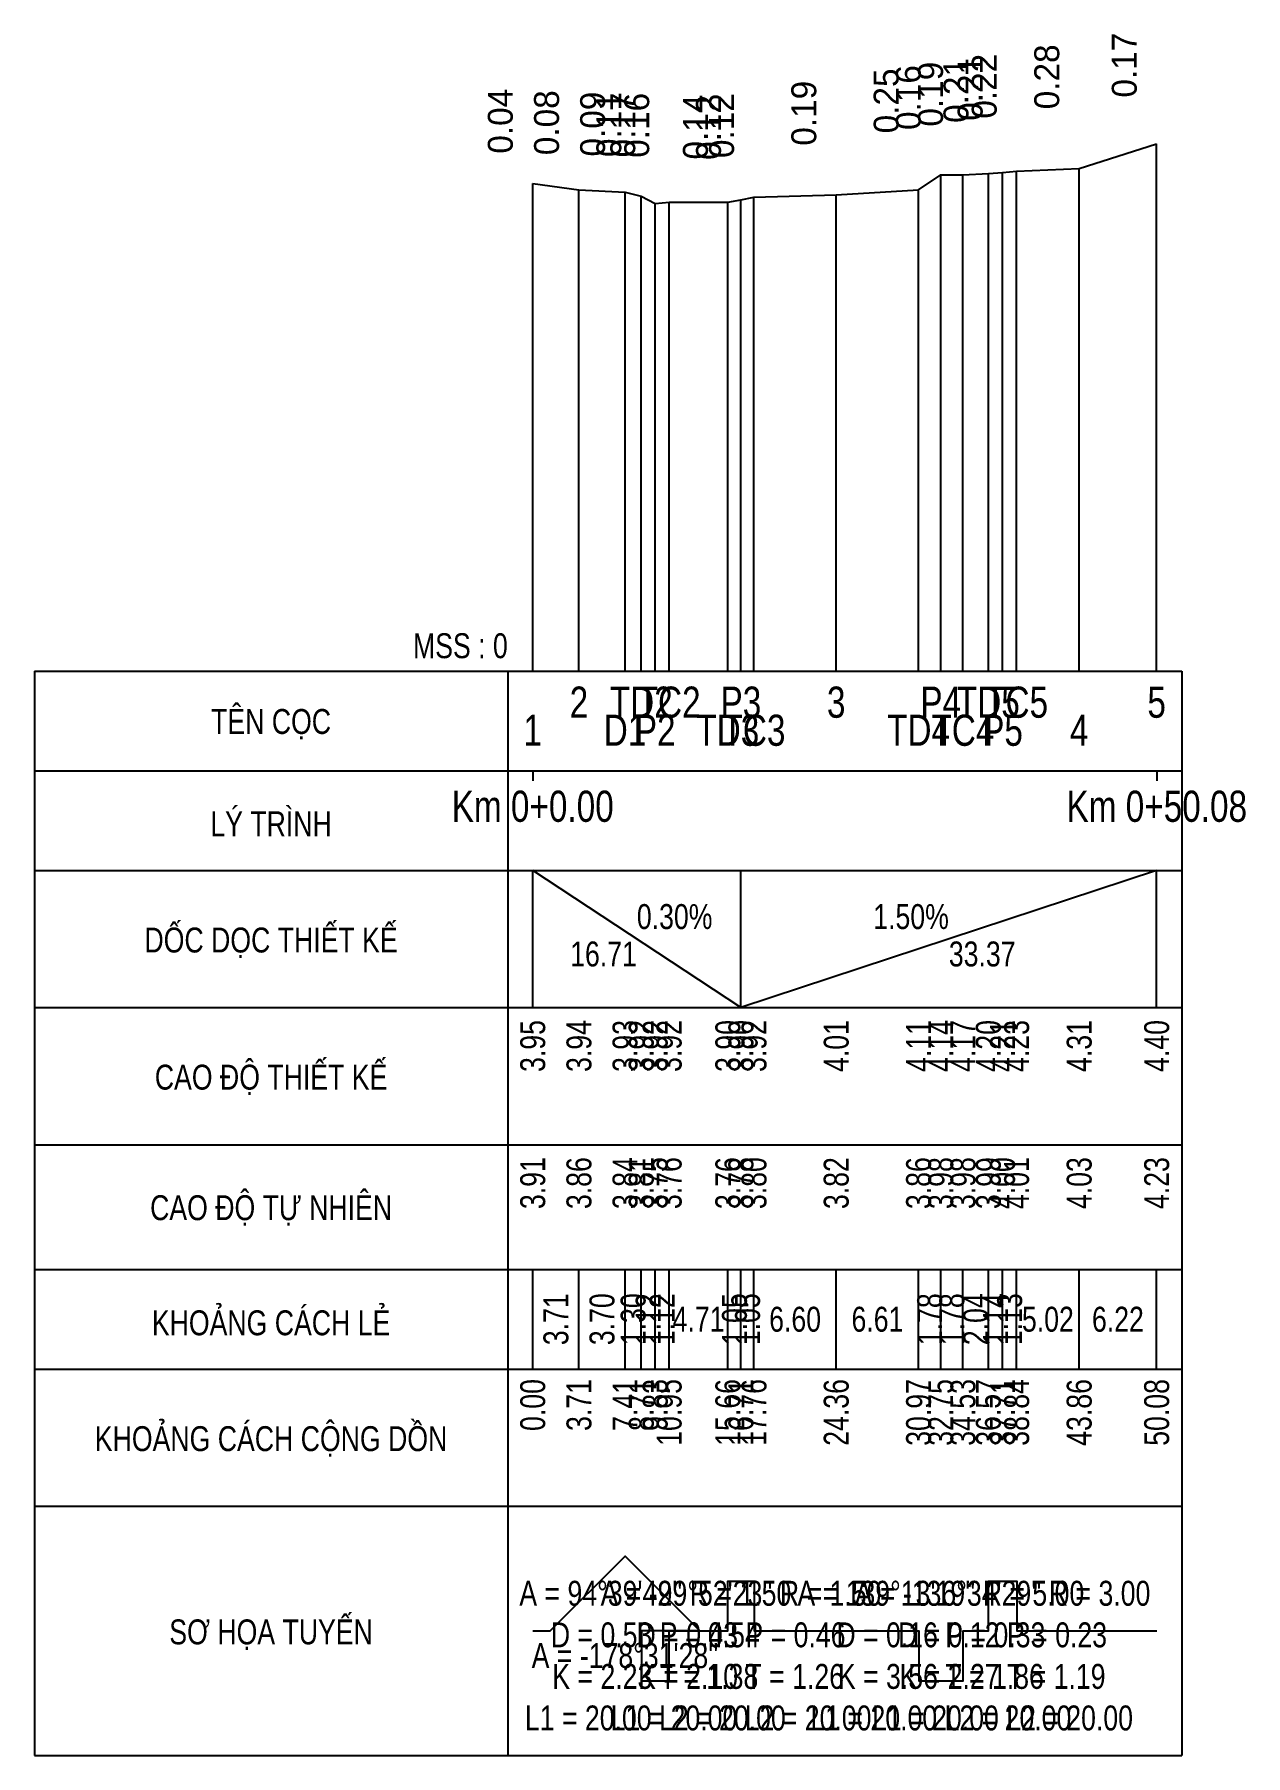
# Model space of a CAD drawing. Header units: inches. Extents: x 261 to 651, y -252 to 113.
# Drawn here: x 296.9 to 394.1, y -25.3 to 112.7 of the extents above; entities that cross this region are included whole.
import ezdxf
from ezdxf.enums import TextEntityAlignment as Align

# ---------------------------------------------------------------- set-up
doc = ezdxf.new("R2010")
doc.units = ezdxf.units.IN
doc.header["$MEASUREMENT"] = 0
for name, color, linetype in [('Bang TD tu nhien', 3, 'Continuous'), ('DD Ranh dan trong 1 trai', 2, 'Continuous'), ('Duong dong trac doc tu nhien', 9, 'Continuous'), ('Trac doc tu nhien', 3, 'Continuous'), ('TracDoc', 7, 'Continuous')]:
    doc.layers.add(name, color=color, linetype=linetype)
doc.styles.add('BangTD', font='viet buddy.shx', dxfattribs={"width": 0.8})

msp = doc.modelspace()

# ---------------------------------------------------------------- texts
at = {"layer": 'Bang TD tu nhien', "color": 3, "style": 'BangTD', "width": 0.8}
for s, p in [('TÊN CỌC', (315.85, 57.66)), ('LÝ TRÌNH', (315.85, 49.66)), ('DỐC DỌC THIẾT KẾ', (315.85, 40.16)), ('CAO ĐỘ THIẾT KẾ', (315.85, 29.16)), ('CAO ĐỘ TỰ NHIÊN', (315.85, 18.66)), ('KHOẢNG CÁCH LẺ', (315.85, 9.66)), ('KHOẢNG CÁCH CỘNG DỒN', (315.85, 0.16)), ('SƠ HỌA TUYẾN', (315.85, -15.34))]:
    msp.add_text(s, height=2, dxfattribs=at).set_placement(p, align=Align.MIDDLE)
at = {"layer": 'DD Ranh dan trong 1 trai', "color": 2}
for s, p in [('0.17', (385.93, 107.66)), ('0.21', (372.42, 105.63)), ('0.21', (373.56, 105.8)), ('0.22', (374.69, 105.97)), ('0.28', (379.71, 106.72)), ('0.25', (366.82, 104.79)), ('0.16', (368.6, 105.06)), ('0.19', (370.38, 105.33)), ('0.04', (335.85, 103.16)), ('0.08', (339.56, 103.04)), ('0.09', (343.26, 102.93)), ('0.11', (344.56, 102.89)), ('0.17', (345.68, 102.86)), ('0.16', (346.8, 102.83)), ('0.14', (351.51, 102.69)), ('0.12', (352.56, 102.66)), ('0.12', (353.61, 102.81)), ('0.19', (360.21, 103.8))]:
    msp.add_text(s, height=2, rotation=90, dxfattribs=at).set_placement(p, align=Align.BOTTOM_LEFT)
at = {"layer": 'Trac doc tu nhien', "color": 3, "insert": (334.85, 62.66), "char_height": 2, "attachment_point": 9, "style": 'BangTD'}
msp.add_mtext('MSS : 0', dxfattribs=at)
at = {"layer": 'TracDoc', "color": 5, "style": 'BangTD', "width": 0.8}
for s, p in [('2', (340.56, 60.41)), ('TD2', (345.56, 60.41)), ('TC2', (347.8, 60.41)), ('P3', (353.56, 60.41)), ('3', (361.21, 60.41)), ('P4', (369.6, 60.41)), ('TD5', (373.42, 60.41)), ('TC5', (375.69, 60.41)), ('5', (386.93, 60.41)), ('Km 0+0.00', (336.85, 52.06)), ('Km 0+50.08', (386.94, 52.06))]:
    msp.add_text(s, height=2.5, dxfattribs=at).set_placement(p, align=Align.TOP_CENTER)
for s, p in [('1', (336.85, 54.91)), ('D1', (344.26, 54.91)), ('P2', (346.68, 54.91)), ('TD3', (352.51, 54.91)), ('TC3', (354.61, 54.91)), ('TD4', (367.82, 54.91)), ('TC4', (371.38, 54.91)), ('P5', (374.56, 54.91)), ('4', (380.71, 54.91))]:
    msp.add_text(s, height=2.5, dxfattribs=at).set_placement(p, align=Align.BOTTOM_CENTER)
at = {"layer": 'TracDoc', "color": 2, "style": 'BangTD', "width": 0.8}
msp.add_text('0.30%', height=2, dxfattribs=at).set_placement((345.21, 40.36), align=Align.BOTTOM_LEFT)
msp.add_text('1.50%', height=2, dxfattribs=at).set_placement((370.25, 40.36), align=Align.BOTTOM_RIGHT)
msp.add_text('16.71', height=2, dxfattribs=at).set_placement((345.21, 39.96), align=Align.TOP_RIGHT)
msp.add_text('33.37', height=2, dxfattribs=at).set_placement((370.25, 39.96), align=Align.TOP_LEFT)
for s, p in [('3.95', (336.85, 33.66)), ('3.94', (340.56, 33.66)), ('3.93', (344.26, 33.66)), ('3.92', (345.56, 33.66)), ('3.92', (346.68, 33.66)), ('3.92', (347.8, 33.66)), ('3.90', (352.51, 33.66)), ('3.90', (353.56, 33.66)), ('3.92', (354.61, 33.66)), ('4.01', (361.21, 33.66)), ('4.11', (367.82, 33.66)), ('4.14', (369.6, 33.66)), ('4.17', (371.38, 33.66)), ('4.20', (373.42, 33.66)), ('4.21', (374.56, 33.66)), ('4.23', (375.69, 33.66)), ('4.31', (380.71, 33.66)), ('4.40', (386.93, 33.66))]:
    msp.add_text(s, height=2, rotation=90, dxfattribs=at).set_placement(p, align=Align.MIDDLE_RIGHT)
at = {"layer": 'TracDoc', "color": 3, "style": 'BangTD', "width": 0.8}
for s, p in [('3.91', (336.85, 22.66)), ('3.86', (340.56, 22.66)), ('3.84', (344.26, 22.66)), ('3.81', (345.56, 22.66)), ('3.75', (346.68, 22.66)), ('3.76', (347.8, 22.66)), ('3.76', (352.51, 22.66)), ('3.78', (353.56, 22.66)), ('3.80', (354.61, 22.66)), ('3.82', (361.21, 22.66)), ('3.86', (367.82, 22.66)), ('3.98', (369.6, 22.66)), ('3.98', (371.38, 22.66)), ('3.99', (373.42, 22.66)), ('4.00', (374.56, 22.66)), ('4.01', (375.69, 22.66)), ('4.03', (380.71, 22.66)), ('4.23', (386.93, 22.66)), ('0.00', (336.85, 4.86)), ('3.71', (340.56, 4.86)), ('7.41', (344.26, 4.86)), ('8.71', (345.56, 4.86)), ('9.83', (346.68, 4.86)), ('10.95', (347.8, 4.86)), ('15.66', (352.51, 4.86)), ('16.71', (353.56, 4.86)), ('17.76', (354.61, 4.86)), ('24.36', (361.21, 4.86)), ('30.97', (367.82, 4.86)), ('32.75', (369.6, 4.86)), ('34.53', (371.38, 4.86)), ('36.57', (373.42, 4.86)), ('37.71', (374.56, 4.86)), ('38.84', (375.69, 4.86)), ('43.86', (380.71, 4.86)), ('50.08', (386.93, 4.86))]:
    msp.add_text(s, height=2, rotation=90, dxfattribs=at).set_placement(p, align=Align.MIDDLE_RIGHT)
for s, p in [('3.71', (338.71, 9.66)), ('3.70', (342.41, 9.66)), ('1.30', (344.91, 9.66)), ('1.12', (346.12, 9.66)), ('1.12', (347.24, 9.66)), ('1.05', (353.04, 9.66)), ('1.05', (354.09, 9.66)), ('1.78', (368.71, 9.66)), ('1.78', (370.49, 9.66)), ('2.04', (372.4, 9.66)), ('1.14', (373.99, 9.66)), ('1.13', (375.13, 9.66))]:
    msp.add_text(s, height=2, rotation=90, dxfattribs=at).set_placement(p, align=Align.MIDDLE_CENTER)
for s, p in [('4.71', (350.16, 9.66)), ('6.60', (357.91, 9.66)), ('6.61', (364.52, 9.66)), ('5.02', (378.2, 9.66)), ('6.22', (383.82, 9.66))]:
    msp.add_text(s, height=2, dxfattribs=at).set_placement(p, align=Align.MIDDLE_CENTER)
at = {"layer": 'TracDoc', "color": 1, "char_height": 2, "attachment_point": 5, "style": 'BangTD'}
for s, insert in [("A = 94°39'42'' R = 1.50^M^JD = 0.53 P = 0.54^M^JK = 2.23 T = 1.38^M^JL1 = 20.00 L2 = 20.00", (346.69, -17.34)), ("A = -99°52'23'' R = 1.50^M^JD = 0.43 P = 0.46^M^JK = 2.10 T = 1.26^M^JL1 = 20.00 L2 = 20.00", (353.57, -17.34)), ("A = 139°13'19'' R = 5.00^M^JD = 0.16 P = 0.33^M^JK = 3.56 T = 1.86^M^JL1 = 20.00 L2 = 20.00", (369.61, -17.34)), ("A = -136°34'29'' R = 3.00^M^JD = 0.12 P = 0.23^M^JK = 2.27 T = 1.19^M^JL1 = 20.00 L2 = 20.00", (374.56, -17.34)), ("A = -178°31'28''", (344.26, -17.34))]:
    msp.add_mtext(s, dxfattribs=dict(at, insert=insert))

# ---------------------------------------------------------------- linework, layer by layer
at = {"layer": 'Bang TD tu nhien', "color": 3}
for p, q in [((296.85, 61.66), (296.85, -25.34)), ((296.85, 61.66), (388.94, 61.66)), ((334.85, 61.66), (334.85, -25.34)), ((388.94, 61.66), (388.94, -25.34)), ((296.85, 53.66), (388.94, 53.66)), ((296.85, 45.66), (388.94, 45.66)), ((296.85, 34.66), (388.94, 34.66)), ((296.85, 23.66), (388.94, 23.66)), ((296.85, 13.66), (388.94, 13.66)), ((296.85, 5.66), (388.94, 5.66)), ((296.85, -5.34), (388.94, -5.34)), ((296.85, -25.34), (388.94, -25.34))]:
    msp.add_line(p, q, dxfattribs=at)
at = {"layer": 'Duong dong trac doc tu nhien', "color": 8}
for p, q in [((386.93, 61.66), (386.93, 103.96)), ((369.6, 61.66), (369.6, 101.46)), ((371.38, 61.66), (371.38, 101.46)), ((373.42, 61.66), (373.42, 101.56)), ((374.56, 61.66), (374.56, 101.66)), ((375.69, 61.66), (375.69, 101.76)), ((380.71, 61.66), (380.71, 101.96)), ((336.85, 61.66), (336.85, 100.76)), ((340.56, 61.66), (340.56, 100.26)), ((344.26, 61.66), (344.26, 100.06)), ((345.56, 61.66), (345.56, 99.76)), ((353.56, 61.66), (353.56, 99.46)), ((354.61, 61.66), (354.61, 99.66)), ((361.21, 61.66), (361.21, 99.86)), ((367.82, 61.66), (367.82, 100.26)), ((346.68, 61.66), (346.68, 99.16)), ((347.8, 61.66), (347.8, 99.26)), ((352.51, 61.66), (352.51, 99.26))]:
    msp.add_line(p, q, dxfattribs=at)
at = {"layer": 'Trac doc tu nhien', "color": 3}
msp.add_lwpolyline([(336.85, 100.76), (340.56, 100.26), (344.26, 100.06), (345.56, 99.76), (346.68, 99.16), (347.8, 99.26), (352.51, 99.26), (353.56, 99.46), (354.61, 99.66), (361.21, 99.86), (367.82, 100.26), (369.6, 101.46), (371.38, 101.46), (373.42, 101.56), (374.56, 101.66), (375.69, 101.76), (380.71, 101.96), (386.93, 103.96)], dxfattribs=at)
at = {"layer": 'TracDoc', "color": 5}
for p, q in [((336.85, 53.66), (336.85, 52.86)), ((386.94, 53.66), (386.94, 52.86))]:
    msp.add_line(p, q, dxfattribs=at)
at = {"layer": 'TracDoc', "color": 2}
for p, q in [((336.85, 34.66), (336.85, 45.66)), ((353.56, 34.66), (336.85, 45.66)), ((353.56, 34.66), (353.56, 45.66)), ((386.93, 45.66), (353.56, 34.66)), ((386.93, 34.66), (386.93, 45.66))]:
    msp.add_line(p, q, dxfattribs=at)
at = {"layer": 'TracDoc', "color": 3}
for p, q in [((336.85, 5.66), (336.85, 13.66)), ((340.56, 5.66), (340.56, 13.66)), ((344.26, 5.66), (344.26, 13.66)), ((345.56, 5.66), (345.56, 13.66)), ((346.68, 5.66), (346.68, 13.66)), ((347.8, 5.66), (347.8, 13.66)), ((352.51, 5.66), (352.51, 13.66)), ((353.56, 5.66), (353.56, 13.66)), ((354.61, 5.66), (354.61, 13.66)), ((361.21, 5.66), (361.21, 13.66)), ((367.82, 5.66), (367.82, 13.66)), ((369.6, 5.66), (369.6, 13.66)), ((371.38, 5.66), (371.38, 13.66)), ((373.42, 5.66), (373.42, 13.66)), ((374.56, 5.66), (374.56, 13.66)), ((375.69, 5.66), (375.69, 13.66)), ((380.71, 5.66), (380.71, 13.66)), ((386.93, 5.66), (386.93, 13.66))]:
    msp.add_line(p, q, dxfattribs=at)
at = {"layer": 'TracDoc', "color": 1}
msp.add_lwpolyline([(336.85, -15.34), (338.26, -15.34), (344.26, -9.34), (350.26, -15.34), (345.57, -15.34), (345.57, -19.34), (347.8, -19.34), (347.8, -15.34), (352.52, -15.34), (352.52, -11.34), (354.62, -11.34), (354.62, -15.34), (367.83, -15.34), (367.83, -19.34), (371.39, -19.34), (371.39, -15.34), (373.42, -15.34), (373.42, -11.34), (375.7, -11.34), (375.7, -15.34), (386.94, -15.34)], dxfattribs=at)

msp.set_redraw_order([(e.dxf.handle, doc.entitydb.next_handle()) for e in msp.query("TEXT MTEXT ATTDEF DIMENSION ARC_DIMENSION")])  # texts and dimensions are drawn at this point

doc.saveas('drawing.dxf')
